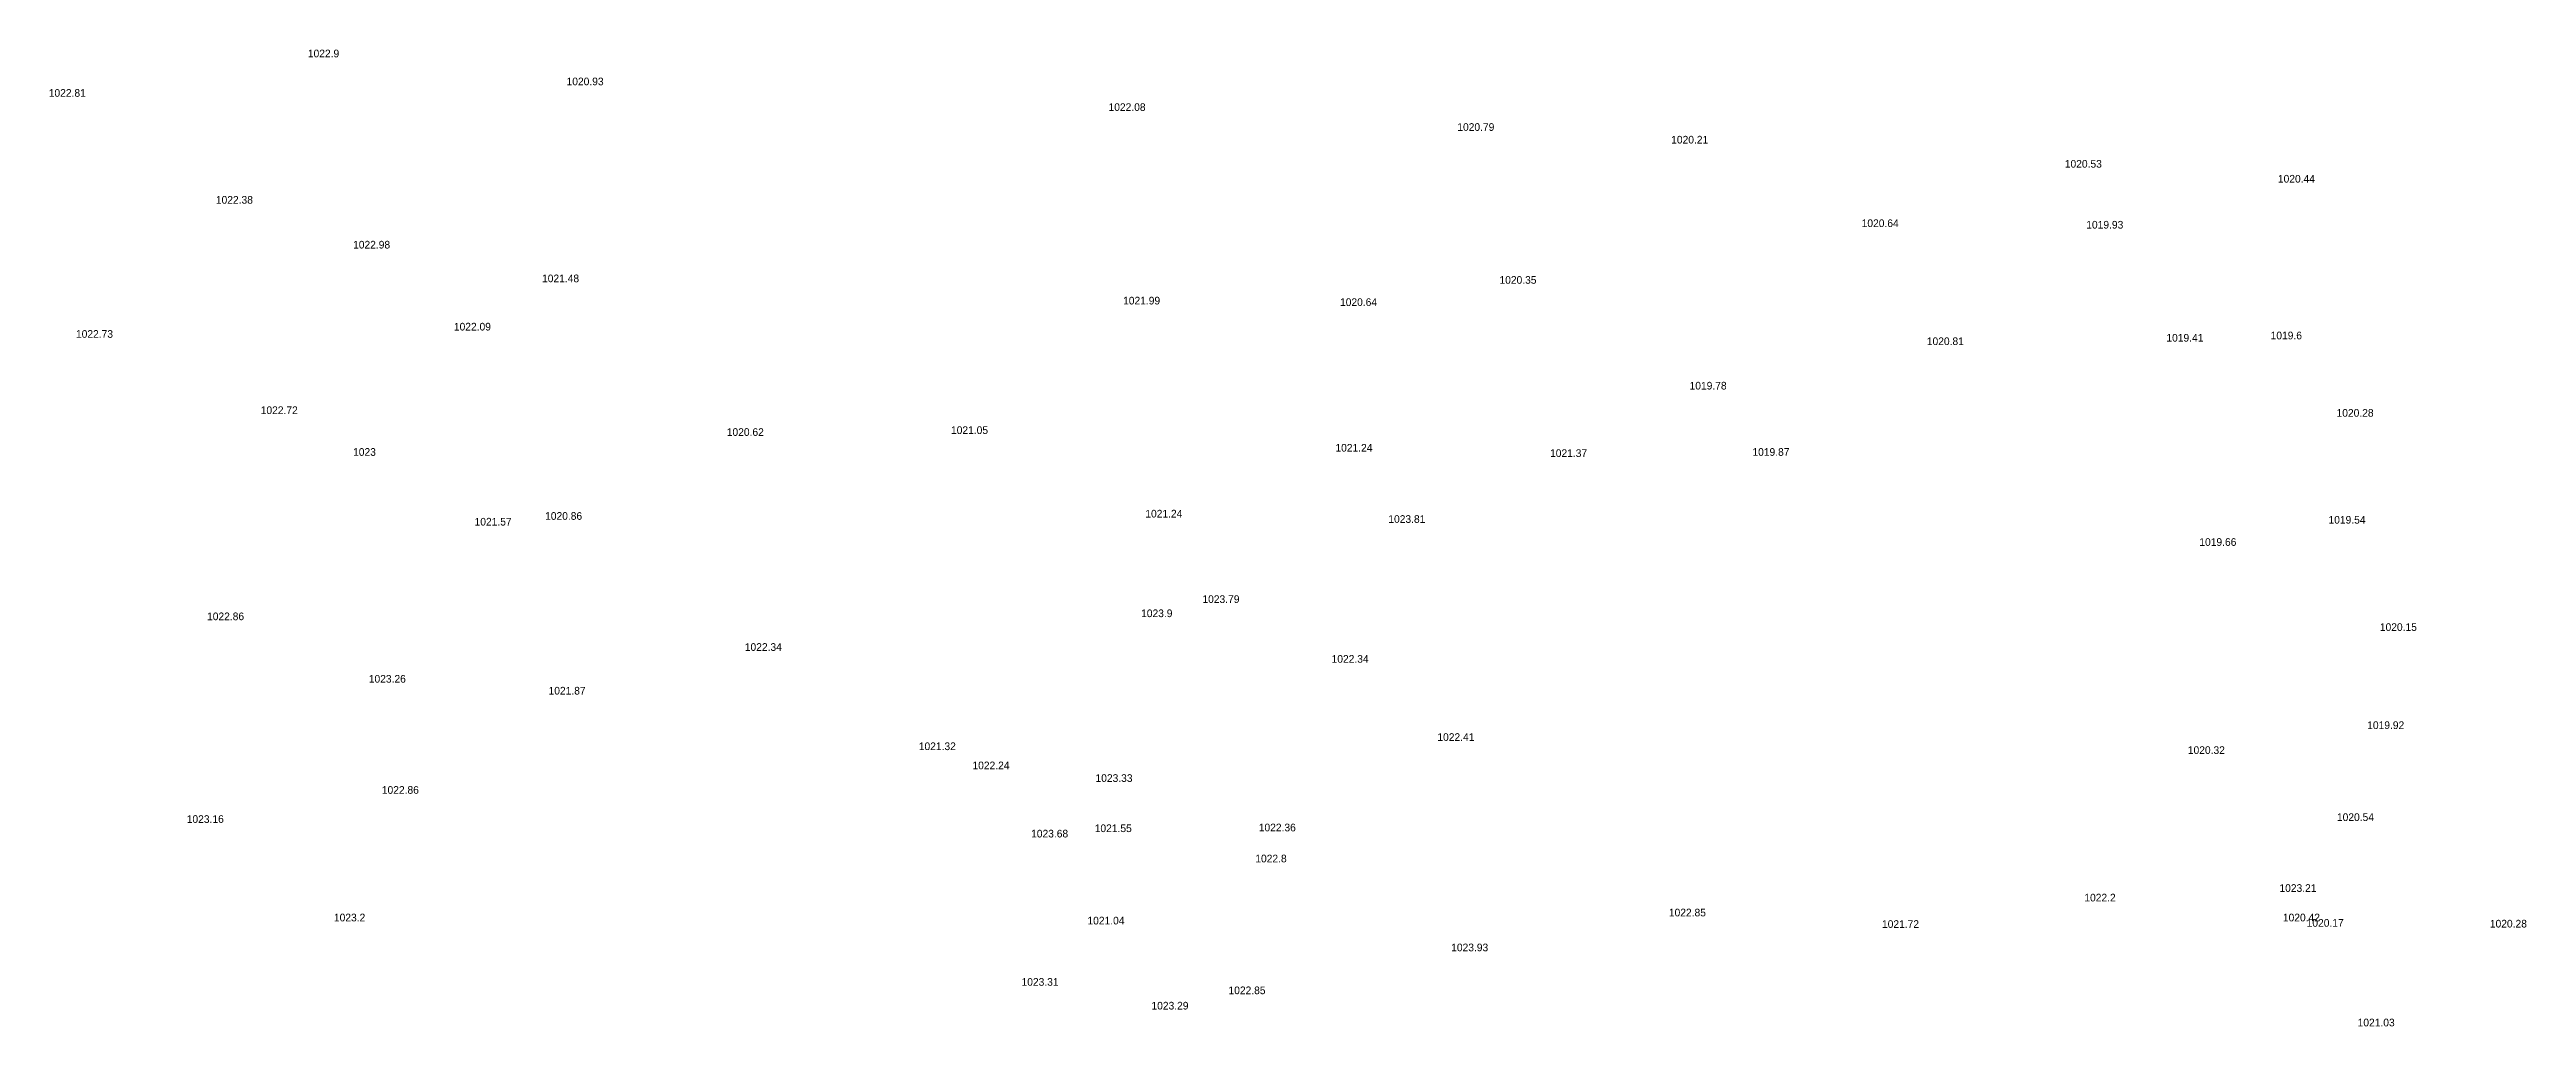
# Model space of a CAD drawing. Header units: inches. Extents: x 628884 to 629912, y 4519174 to 4520145.
# Drawn here: x 629225 to 629289.6, y 4519298.3 to 4519323.8 of the extents above; entities that cross this region are included whole.
import ezdxf

# ---------------------------------------------------------------- set-up
doc = ezdxf.new("R2010")
doc.units = ezdxf.units.IN
doc.header["$MEASUREMENT"] = 0

msp = doc.modelspace()

# ---------------------------------------------------------------- texts
for s, p in [('1022.9', (629231.73, 4519323.61, 1022.9)), ('1020.93', (629238.48, 4519322.88, 1020.93)), ('1022.81', (629224.97, 4519322.58, 1022.81)), ('1022.08', (629252.62, 4519322.21, 1022.08)), ('1020.79', (629261.72, 4519321.69, 1020.79)), ('1020.21', (629267.3, 4519321.36, 1020.21)), ('1020.53', (629277.57, 4519320.73, 1020.53)), ('1020.44', (629283.13, 4519320.34, 1020.44)), ('1022.38', (629229.33, 4519319.79, 1022.38)), ('1020.64', (629272.27, 4519319.18, 1020.64)), ('1019.93', (629278.13, 4519319.14, 1019.93)), ('1022.98', (629232.91, 4519318.62, 1022.98)), ('1021.48', (629237.84, 4519317.74, 1021.48)), ('1020.35', (629262.82, 4519317.7, 1020.35)), ('1021.99', (629253, 4519317.16, 1021.99)), ('1020.64', (629258.66, 4519317.12, 1020.64)), ('1022.09', (629235.54, 4519316.48, 1022.09)), ('1022.73', (629225.68, 4519316.29, 1022.73)), ('1020.81', (629273.97, 4519316.1, 1020.81)), ('1019.41', (629280.22, 4519316.19, 1019.41)), ('1019.6', (629282.94, 4519316.25, 1019.6)), ('1019.78', (629267.78, 4519314.94, 1019.78)), ('1022.72', (629230.5, 4519314.3, 1022.72)), ('1020.62', (629242.66, 4519313.73, 1020.62)), ('1021.05', (629248.51, 4519313.78, 1021.05)), ('1020.28', (629284.66, 4519314.23, 1020.28)), ('1023', (629232.91, 4519313.21, 1023)), ('1021.24', (629258.54, 4519313.32, 1021.24)), ('1021.37', (629264.14, 4519313.18, 1021.37)), ('1019.87', (629269.42, 4519313.21, 1019.87)), ('1021.57', (629236.08, 4519311.39, 1021.57)), ('1020.86', (629237.92, 4519311.54, 1020.86)), ('1021.24', (629253.58, 4519311.6, 1021.24)), ('1023.81', (629259.92, 4519311.46, 1023.81)), ('1019.54', (629284.45, 4519311.44, 1019.54)), ('1019.66', (629281.08, 4519310.86, 1019.66)), ('1023.79', (629255.07, 4519309.37, 1023.79)), ('1022.86', (629229.1, 4519308.92, 1022.86)), ('1023.9', (629253.47, 4519309, 1023.9)), ('1020.15', (629285.79, 4519308.64, 1020.15)), ('1022.34', (629243.13, 4519308.12, 1022.34)), ('1023.26', (629233.32, 4519307.29, 1023.26)), ('1022.34', (629258.44, 4519307.81, 1022.34)), ('1021.87', (629238.01, 4519306.98, 1021.87)), ('1019.92', (629285.46, 4519306.08, 1019.92)), ('1021.32', (629247.67, 4519305.53, 1021.32)), ('1022.41', (629261.2, 4519305.77, 1022.41)), ('1020.32', (629280.78, 4519305.43, 1020.32)), ('1022.24', (629249.07, 4519305.03, 1022.24)), ('1023.33', (629252.28, 4519304.7, 1023.33)), ('1022.86', (629233.66, 4519304.39, 1022.86)), ('1023.16', (629228.57, 4519303.63, 1023.16)), ('1021.55', (629252.26, 4519303.39, 1021.55)), ('1022.36', (629256.54, 4519303.41, 1022.36)), ('1020.54', (629284.67, 4519303.68, 1020.54)), ('1023.68', (629250.6, 4519303.25, 1023.68)), ('1022.8', (629256.45, 4519302.6, 1022.8)), ('1022.2', (629278.08, 4519301.58, 1022.2)), ('1023.21', (629283.17, 4519301.83, 1023.21)), ('1023.2', (629232.41, 4519301.06, 1023.2)), ('1021.04', (629252.07, 4519300.98, 1021.04)), ('1022.85', (629267.24, 4519301.19, 1022.85)), ('1021.72', (629272.8, 4519300.89, 1021.72)), ('1020.42', (629283.26, 4519301.06, 1020.42)), ('1020.17', (629283.88, 4519300.92, 1020.17)), ('1020.28', (629288.66, 4519300.9, 1020.28)), ('1023.93', (629261.56, 4519300.28, 1023.93)), ('1023.31', (629250.35, 4519299.38, 1023.31)), ('1022.85', (629255.75, 4519299.16, 1022.85)), ('1023.29', (629253.74, 4519298.76, 1023.29)), ('1021.03', (629285.21, 4519298.32, 1021.03))]:
    msp.add_text(s, height=0.2).set_placement(p)

doc.saveas('drawing.dxf')
